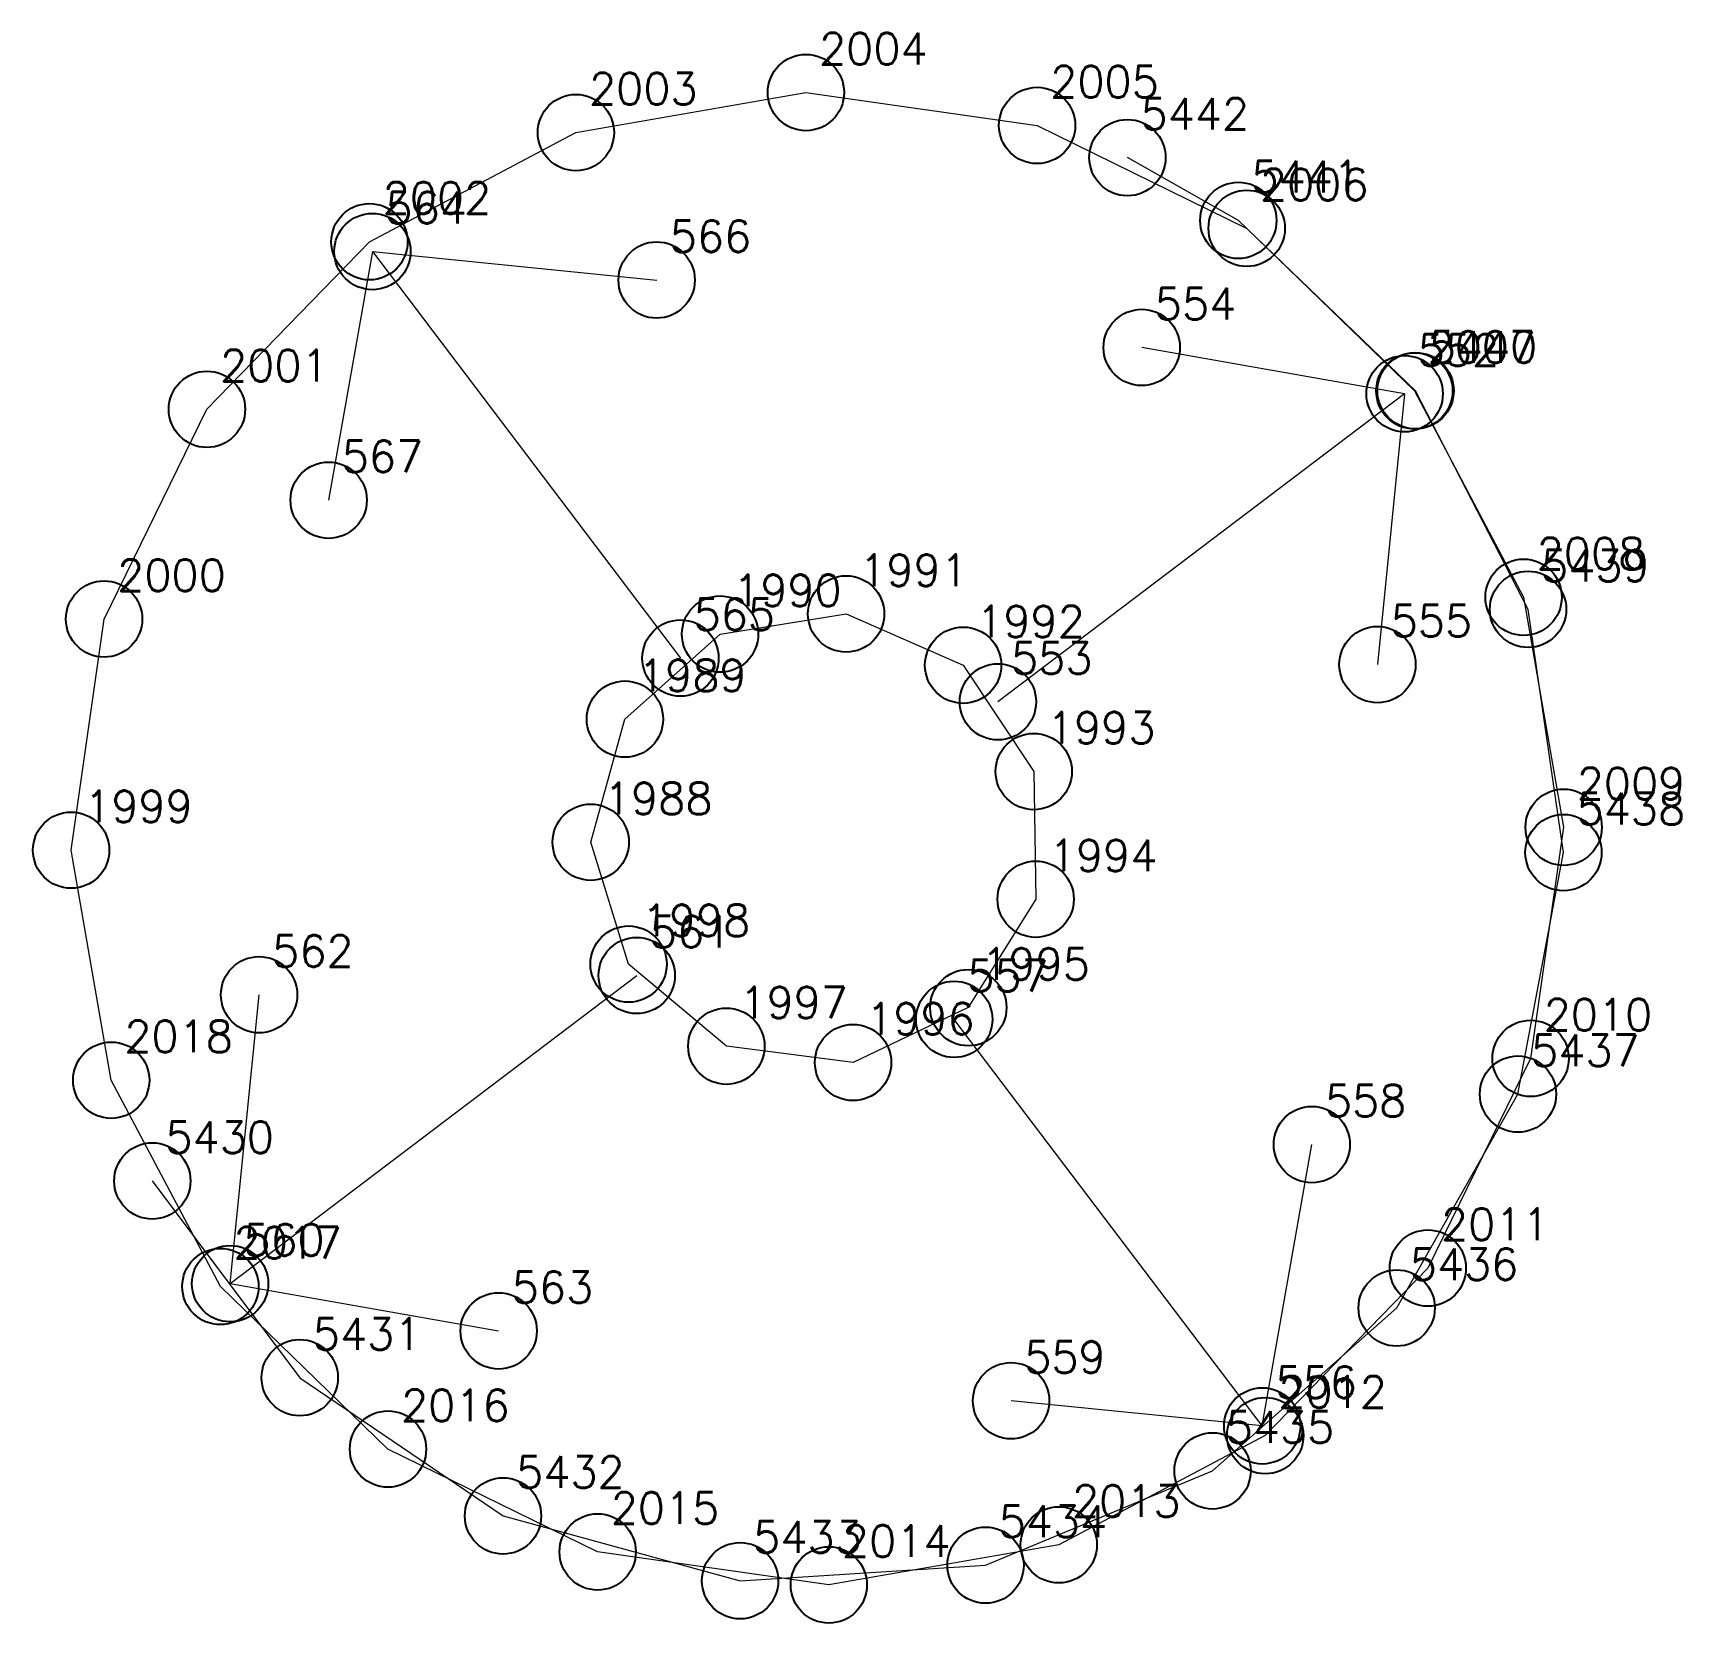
# Model space of a CAD drawing. Extents: x 1391501 to 1398271, y 354915 to 360782.
# Drawn here: x 1393504.18 to 1393520.38, y 357293.57 to 357309.2 of the extents above; entities that cross this region are included whole.
import ezdxf

# ---------------------------------------------------------------- set-up
doc = ezdxf.new("R2010")
doc.units = 0
doc.header["$PDMODE"] = 33
doc.header["$PDSIZE"] = 0.75
doc.layers.add('12 - ценные элементы визуального восприятия территории', color=7, linetype='Continuous')
doc.styles.get("Standard").update_dxf_attribs({"font": 'simplex.shx'})

msp = doc.modelspace()

# ---------------------------------------------------------------- texts
at = {"color": 7}
for s, p in [('2004', (1393511.908, 357308.884)), ('2003', (1393509.647, 357308.491)), ('2005', (1393514.18, 357308.56)), ('2006', (1393516.241, 357307.55)), ('2002', (1393507.619, 357307.418)), ('2007', (1393517.888, 357305.952)), ('2001', (1393506.021, 357305.77)), ('2008', (1393518.961, 357303.923)), ('2000', (1393505.01, 357303.71)), ('1991', (1393512.304, 357303.759)), ('1990', (1393511.064, 357303.561)), ('1992', (1393513.453, 357303.255)), ('1989', (1393510.129, 357302.725)), ('1993', (1393514.147, 357302.21)), ('2009', (1393519.355, 357301.662)), ('1999', (1393504.686, 357301.438)), ('1988', (1393509.794, 357301.516)), ('1994', (1393514.167, 357300.955)), ('1998', (1393510.166, 357300.317)), ('1995', (1393513.504, 357299.889)), ('1997', (1393511.126, 357299.51)), ('1996', (1393512.371, 357299.351)), ('2010', (1393519.03, 357299.39)), ('2018', (1393505.08, 357299.177)), ('2011', (1393518.02, 357297.33)), ('2017', (1393506.153, 357297.148)), ('2016', (1393507.8, 357295.55)), ('2012', (1393516.422, 357295.682)), ('2013', (1393514.394, 357294.609)), ('2015', (1393509.861, 357294.54)), ('2014', (1393512.133, 357294.216))]:
    msp.add_text(s, height=0.3111, dxfattribs=at).set_placement(p)
at = {"layer": '12 - ценные элементы визуального восприятия территории', "color": 7}
for s, p in [('5442', (1393515.068, 357308.245)), ('5441', (1393516.158, 357307.628)), ('564', (1393507.647, 357307.322)), ('566', (1393510.441, 357307.042)), ('554', (1393515.208, 357306.378)), ('552', (1393517.792, 357305.923)), ('5440', (1393517.9, 357305.954)), ('567', (1393507.217, 357304.878)), ('5439', (1393519.005, 357303.805)), ('565', (1393510.675, 357303.325)), ('555', (1393517.526, 357303.262)), ('553', (1393513.795, 357302.895)), ('5438', (1393519.353, 357301.414)), ('561', (1393510.245, 357300.205)), ('562', (1393506.533, 357300.016)), ('557', (1393513.365, 357299.775)), ('5437', (1393518.907, 357299.039)), ('558', (1393516.88, 357298.544)), ('5430', (1393505.484, 357298.186)), ('560', (1393506.249, 357297.177)), ('5436', (1393517.714, 357296.938)), ('563', (1393508.888, 357296.712)), ('5431', (1393506.933, 357296.253)), ('559', (1393513.925, 357296.025)), ('556', (1393516.394, 357295.778)), ('5435', (1393515.904, 357295.337)), ('5432', (1393508.931, 357294.894)), ('5434', (1393513.673, 357294.41)), ('5433', (1393511.261, 357294.257))]:
    msp.add_text(s, height=0.3111, dxfattribs=at).set_placement(p)

# ---------------------------------------------------------------- linework, layer by layer
for p in [(1393511.779, 357308.61), (1393514.051, 357308.286), (1393509.518, 357308.216), (1393507.489, 357307.143), (1393516.111, 357307.275), (1393517.759, 357305.677), (1393505.892, 357305.496), (1393518.832, 357303.649), (1393504.881, 357303.435), (1393512.174, 357303.485), (1393510.935, 357303.287), (1393513.324, 357302.981), (1393510, 357302.451), (1393514.018, 357301.936), (1393519.226, 357301.388), (1393504.557, 357301.163), (1393509.664, 357301.241), (1393514.037, 357300.681), (1393510.036, 357300.043), (1393513.375, 357299.615), (1393510.997, 357299.236), (1393512.242, 357299.076), (1393518.901, 357299.116), (1393504.951, 357298.902), (1393517.891, 357297.055), (1393506.024, 357296.874), (1393516.293, 357295.408), (1393507.671, 357295.276), (1393514.264, 357294.335), (1393509.732, 357294.265), (1393512.004, 357293.941)]:
    msp.add_point(p)
at = {"layer": '12 - ценные элементы визуального восприятия территории', "color": 7, "lineweight": 20}
for points in [[(1393504.557, 357301.163), (1393504.881, 357303.435), (1393505.892, 357305.496), (1393507.489, 357307.143), (1393509.518, 357308.216), (1393511.779, 357308.61), (1393514.051, 357308.286), (1393516.111, 357307.275), (1393517.759, 357305.677), (1393518.832, 357303.649), (1393519.226, 357301.388), (1393518.901, 357299.116), (1393517.891, 357297.055), (1393516.293, 357295.408), (1393514.264, 357294.335), (1393512.004, 357293.941), (1393509.732, 357294.265), (1393507.671, 357295.276), (1393506.024, 357296.874), (1393504.951, 357298.902), (1393504.557, 357301.163)], [(1393509.664, 357301.241), (1393510, 357302.451), (1393510.935, 357303.287), (1393512.174, 357303.485), (1393513.324, 357302.981), (1393514.018, 357301.936), (1393514.037, 357300.681), (1393513.375, 357299.615), (1393512.242, 357299.076), (1393510.997, 357299.236), (1393510.036, 357300.043), (1393509.664, 357301.241)]]:
    msp.add_lwpolyline(points, close=True, dxfattribs=at)
for points in [[(1393505.355, 357297.912), (1393506.804, 357295.978), (1393508.802, 357294.619), (1393511.132, 357293.982), (1393513.544, 357294.135), (1393515.775, 357295.062), (1393517.585, 357296.663), (1393518.777, 357298.765), (1393519.224, 357301.139), (1393518.876, 357303.53), (1393517.771, 357305.679), (1393516.029, 357307.353), (1393514.939, 357307.97)], [(1393507.518, 357307.047), (1393507.088, 357304.603)], [(1393507.518, 357307.047), (1393510.546, 357303.051)], [(1393507.518, 357307.047), (1393510.312, 357306.767)], [(1393517.663, 357305.649), (1393515.079, 357306.104)], [(1393517.663, 357305.649), (1393513.666, 357302.621)], [(1393517.663, 357305.649), (1393517.396, 357302.987)], [(1393506.12, 357296.902), (1393510.116, 357299.931)], [(1393506.12, 357296.902), (1393506.404, 357299.742)], [(1393516.264, 357295.504), (1393513.236, 357299.5)], [(1393516.264, 357295.504), (1393516.751, 357298.269)], [(1393506.12, 357296.902), (1393508.759, 357296.438)], [(1393516.264, 357295.504), (1393513.795, 357295.751)]]:
    msp.add_lwpolyline(points, dxfattribs=at)
at = {"layer": '12 - ценные элементы визуального восприятия территории'}
for p in [(1393514.939, 357307.97), (1393516.029, 357307.353), (1393507.518, 357307.047), (1393510.312, 357306.767), (1393515.079, 357306.104), (1393517.771, 357305.679), (1393517.663, 357305.649), (1393507.088, 357304.603), (1393518.876, 357303.53), (1393510.546, 357303.051), (1393517.396, 357302.987), (1393513.666, 357302.621), (1393519.224, 357301.139), (1393510.116, 357299.931), (1393506.404, 357299.742), (1393513.236, 357299.5), (1393518.777, 357298.765), (1393516.751, 357298.269), (1393505.355, 357297.912), (1393506.12, 357296.902), (1393517.585, 357296.663), (1393508.759, 357296.438), (1393506.804, 357295.978), (1393513.795, 357295.751), (1393516.264, 357295.504), (1393515.775, 357295.062), (1393508.802, 357294.619), (1393513.544, 357294.135), (1393511.132, 357293.982)]:
    msp.add_point(p, dxfattribs=at)

msp.set_redraw_order([(e.dxf.handle, doc.entitydb.next_handle()) for e in msp.query("TEXT MTEXT ATTDEF DIMENSION ARC_DIMENSION")])  # texts and dimensions are drawn at this point

doc.saveas('drawing.dxf')
